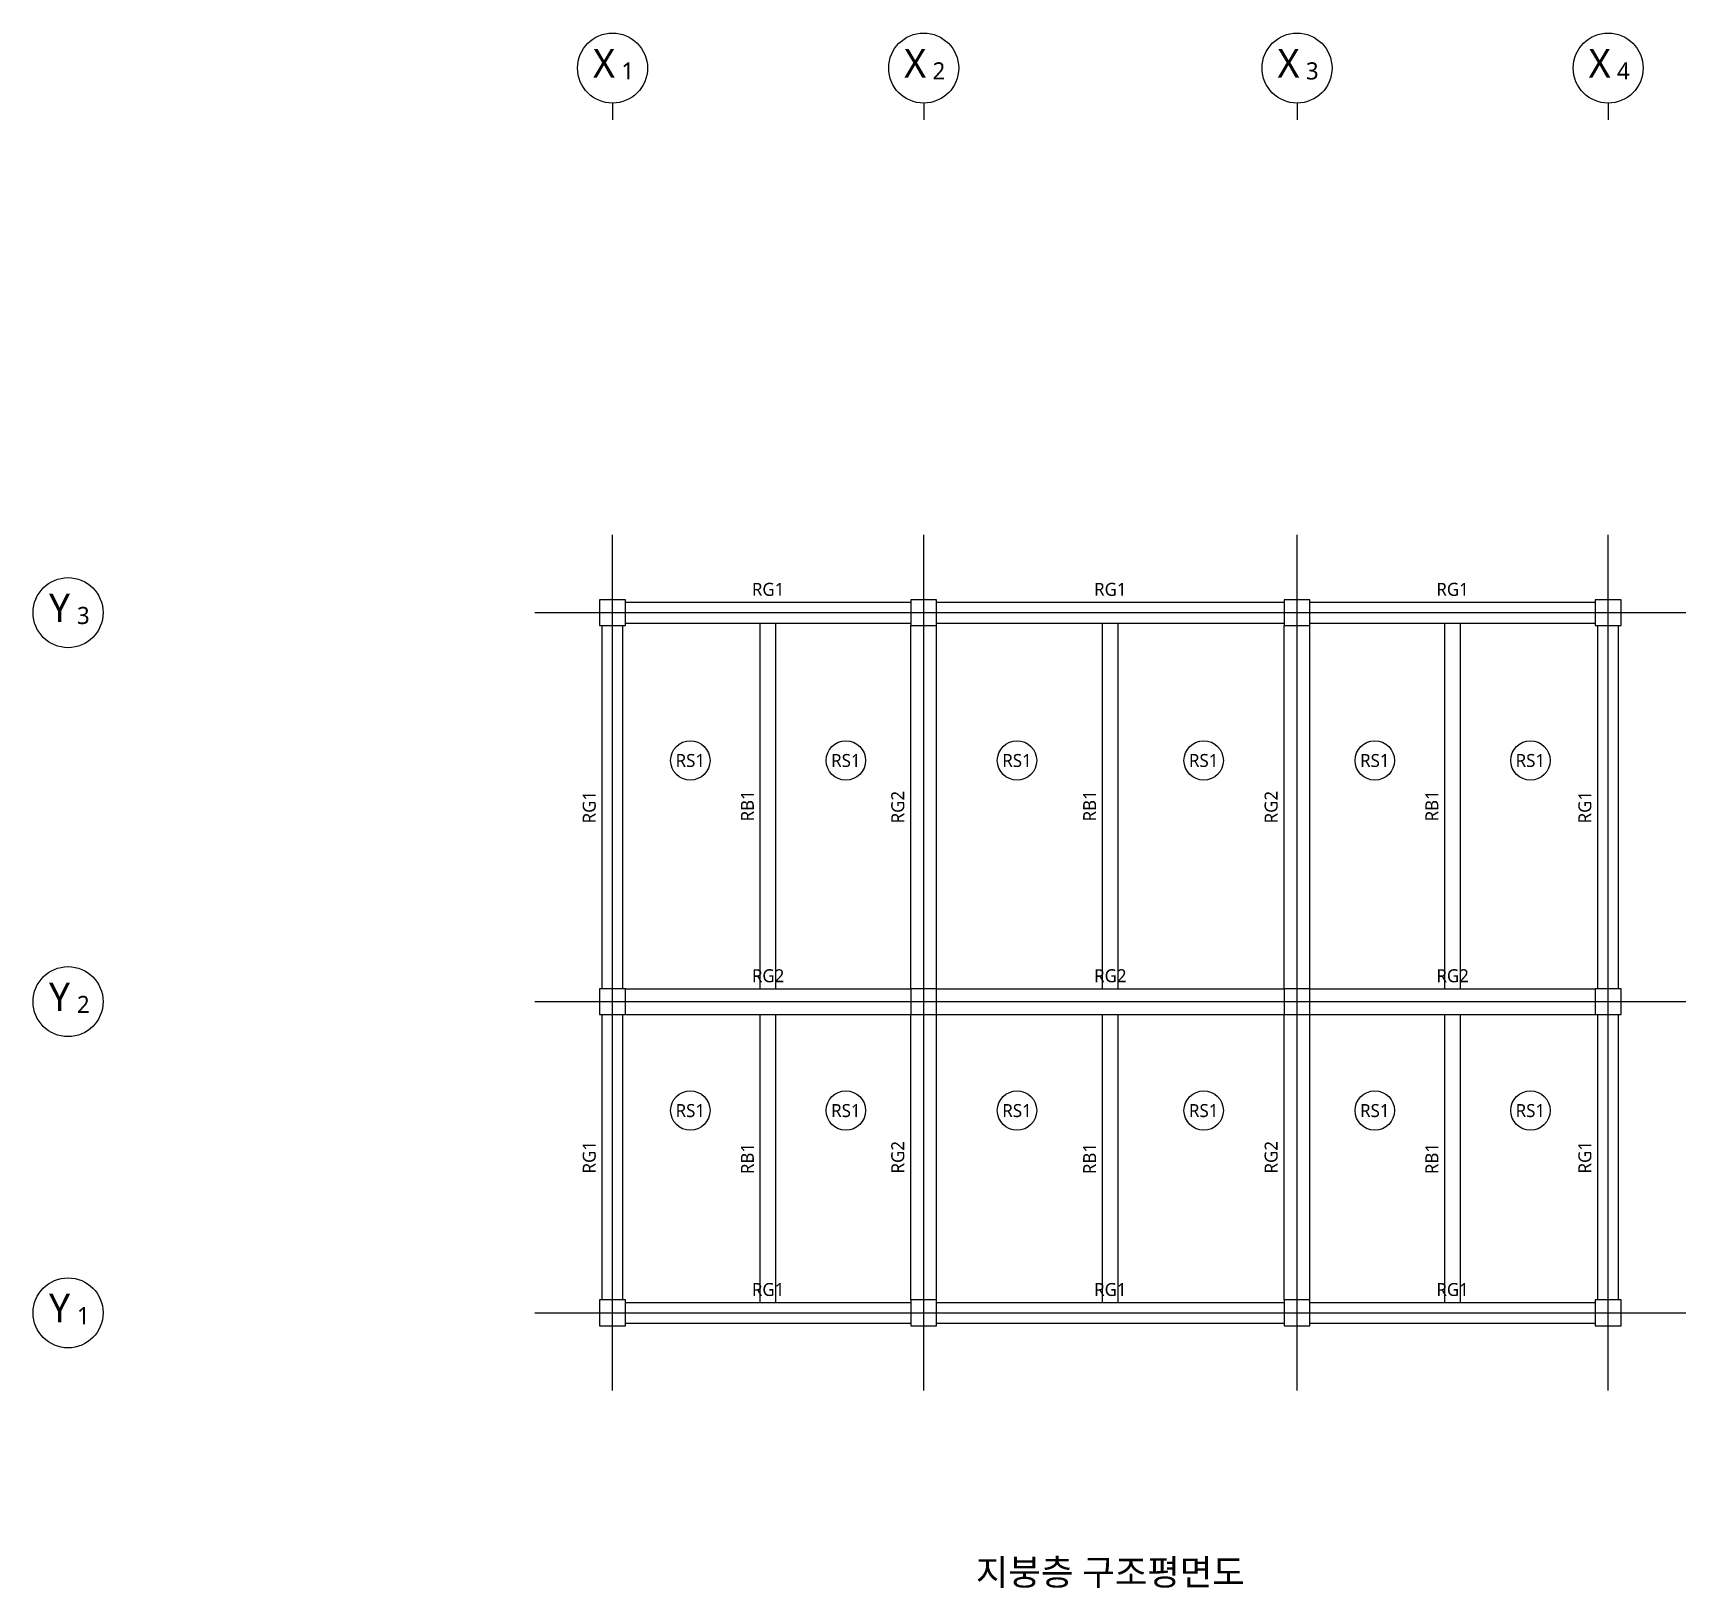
# Model space of a CAD drawing. Header units: millimetres. Extents: x -11175 to 201700, y -5303 to 124675.
# Drawn here: x 108825 to 140700, y 94696 to 124675 of the extents above; entities that cross this region are included whole.
import ezdxf
from ezdxf.enums import TextEntityAlignment as Align

# ---------------------------------------------------------------- set-up
doc = ezdxf.new("R2010")
doc.units = ezdxf.units.MM
for name, color, linetype in [('S-BEAM', 3, 'Continuous'), ('S-BEAM-TXT', 2, 'Continuous'), ('S-COLU', 7, 'Continuous'), ('S-GRID', 1, 'Continuous'), ('S-SLAB-TXT', 4, 'Continuous'), ('S-TITLE', 7, 'Continuous')]:
    doc.layers.add(name, color=color, linetype=linetype)
doc.styles.add('KOR', font='malgun.ttf')

msp = doc.modelspace()

# ---------------------------------------------------------------- texts
at = {"layer": 'DIM', "style": 'KOR'}
for s, height, p in [('X', 550, (119836, 124092)), ('X', 550, (125836, 124092)), ('X', 550, (133036, 124092)), ('X', 550, (139036, 124092)), ('1', 330, (120294, 123946)), ('2', 330, (126294, 123946)), ('3', 330, (133494, 123946)), ('4', 330, (139494, 123946)), ('Y', 550, (109336, 113592)), ('3', 330, (109794, 113446)), ('Y', 550, (109336, 106092)), ('2', 330, (109794, 105946)), ('Y', 550, (109336, 100092)), ('1', 330, (109794, 99946))]:
    msp.add_text(s, height=height, dxfattribs=at).set_placement(p, align=Align.MIDDLE_CENTER)
at = {"layer": 'S-BEAM-TXT', "style": 'KOR'}
for s, p in [('RG1', (123000, 113950)), ('RG1', (129600, 113950)), ('RG1', (136200, 113950)), ('RG2', (123000, 106500)), ('RG2', (129600, 106500)), ('RG2', (136200, 106500)), ('RG1', (123000, 100450)), ('RG1', (129600, 100450)), ('RG1', (136200, 100450))]:
    msp.add_text(s, height=250, dxfattribs=at).set_placement(p, align=Align.MIDDLE_CENTER)
for s, p in [('RG1', (119550, 109750)), ('RB1', (122600, 109775)), ('RG2', (125500, 109750)), ('RB1', (129200, 109775)), ('RG2', (132700, 109750)), ('RB1', (135800, 109775)), ('RG1', (138750, 109750)), ('RG2', (125500, 103000)), ('RG2', (132700, 103000)), ('RG1', (119550, 103000)), ('RB1', (122600, 102975)), ('RB1', (129200, 102975)), ('RB1', (135800, 102975)), ('RG1', (138750, 103000))]:
    msp.add_text(s, height=250, rotation=90, dxfattribs=at).set_placement(p, align=Align.MIDDLE_CENTER)
at = {"layer": 'S-SLAB-TXT', "style": 'KOR'}
for p in [(121500, 110650), (124500, 110650), (127800, 110650), (131400, 110650), (134700, 110650), (137700, 110650), (121500, 103900), (124500, 103900), (127800, 103900), (131400, 103900), (134700, 103900), (137700, 103900)]:
    msp.add_text('RS1', height=250, dxfattribs=at).set_placement(p, align=Align.MIDDLE_CENTER)
at = {"layer": 'S-TITLE', "style": 'KOR'}
msp.add_text('지붕층 구조평면도', height=500, dxfattribs=at).set_placement((129600, 95000), align=Align.MIDDLE_CENTER)

# ---------------------------------------------------------------- linework, layer by layer
at = {"layer": 'DIM'}
for p, q in [((120000, 123325), (120000, 123004)), ((126000, 123325), (126000, 123004)), ((133200, 123325), (133200, 123004)), ((139200, 123325), (139200, 123004))]:
    msp.add_line(p, q, dxfattribs=at)
for centre in [(120000, 124000), (126000, 124000), (133200, 124000), (139200, 124000), (109500, 113500), (109500, 106000), (109500, 100000)]:
    msp.add_circle(centre, 675, dxfattribs=at)
at = {"layer": 'S-BEAM'}
for p, q in [((120250, 113700), (125750, 113700)), ((126250, 113700), (132950, 113700)), ((133450, 113700), (138950, 113700)), ((119800, 106250), (119800, 113250)), ((120200, 106250), (120200, 113250)), ((120250, 113300), (125750, 113300)), ((122850, 106250), (122850, 113300)), ((123150, 106250), (123150, 113300)), ((125750, 106250), (125750, 113250)), ((126250, 113300), (132950, 113300)), ((126250, 106250), (126250, 113250)), ((129450, 106250), (129450, 113300)), ((129750, 106250), (129750, 113300)), ((132950, 106250), (132950, 113250)), ((133450, 113300), (138950, 113300)), ((133450, 106250), (133450, 113250)), ((136050, 106250), (136050, 113300)), ((136350, 106250), (136350, 113300)), ((139000, 106250), (139000, 113250)), ((139400, 106250), (139400, 113250)), ((120250, 106250), (125750, 106250)), ((126250, 106250), (132950, 106250)), ((133450, 106250), (138950, 106250)), ((119800, 100250), (119800, 105750)), ((120200, 100250), (120200, 105750)), ((120250, 105750), (125750, 105750)), ((122850, 100200), (122850, 105750)), ((123150, 100200), (123150, 105750)), ((125750, 100250), (125750, 105750)), ((126250, 105750), (132950, 105750)), ((126250, 100250), (126250, 105750)), ((129450, 100200), (129450, 105750)), ((129750, 100200), (129750, 105750)), ((132950, 100250), (132950, 105750)), ((133450, 105750), (138950, 105750)), ((133450, 100250), (133450, 105750)), ((136050, 100200), (136050, 105750)), ((136350, 100200), (136350, 105750)), ((139000, 100250), (139000, 105750)), ((139400, 100250), (139400, 105750)), ((120250, 100200), (125750, 100200)), ((126250, 100200), (132950, 100200)), ((133450, 100200), (138950, 100200)), ((120250, 99800), (125750, 99800)), ((126250, 99800), (132950, 99800)), ((133450, 99800), (138950, 99800))]:
    msp.add_line(p, q, dxfattribs=at)
at = {"layer": 'S-COLU'}
for points in [[(119750, 113250), (120250, 113250), (120250, 113750), (119750, 113750)], [(125750, 113250), (126250, 113250), (126250, 113750), (125750, 113750)], [(132950, 113250), (133450, 113250), (133450, 113750), (132950, 113750)], [(138950, 113250), (139450, 113250), (139450, 113750), (138950, 113750)], [(119750, 105750), (120250, 105750), (120250, 106250), (119750, 106250)], [(125750, 105750), (126250, 105750), (126250, 106250), (125750, 106250)], [(132950, 105750), (133450, 105750), (133450, 106250), (132950, 106250)], [(138950, 105750), (139450, 105750), (139450, 106250), (138950, 106250)], [(119750, 99750), (120250, 99750), (120250, 100250), (119750, 100250)], [(125750, 99750), (126250, 99750), (126250, 100250), (125750, 100250)], [(132950, 99750), (133450, 99750), (133450, 100250), (132950, 100250)], [(138950, 99750), (139450, 99750), (139450, 100250), (138950, 100250)]]:
    msp.add_lwpolyline(points, close=True, dxfattribs=at)
at = {"layer": 'S-GRID'}
for p, q in [((120000, 98500), (120000, 115000)), ((126000, 98500), (126000, 115000)), ((133200, 98500), (133200, 115000)), ((139200, 98500), (139200, 115000)), ((118500, 113500), (140700, 113500)), ((118500, 106000), (140700, 106000)), ((118500, 100000), (140700, 100000))]:
    msp.add_line(p, q, dxfattribs=at)
at = {"layer": 'S-SLAB-TXT'}
for centre in [(121500, 110650), (124500, 110650), (127800, 110650), (131400, 110650), (134700, 110650), (137700, 110650), (121500, 103900), (124500, 103900), (127800, 103900), (131400, 103900), (134700, 103900), (137700, 103900)]:
    msp.add_circle(centre, 380, dxfattribs=at)

msp.set_redraw_order([(e.dxf.handle, doc.entitydb.next_handle()) for e in msp.query("TEXT MTEXT ATTDEF DIMENSION ARC_DIMENSION")])  # texts and dimensions are drawn at this point

doc.saveas('drawing.dxf')
